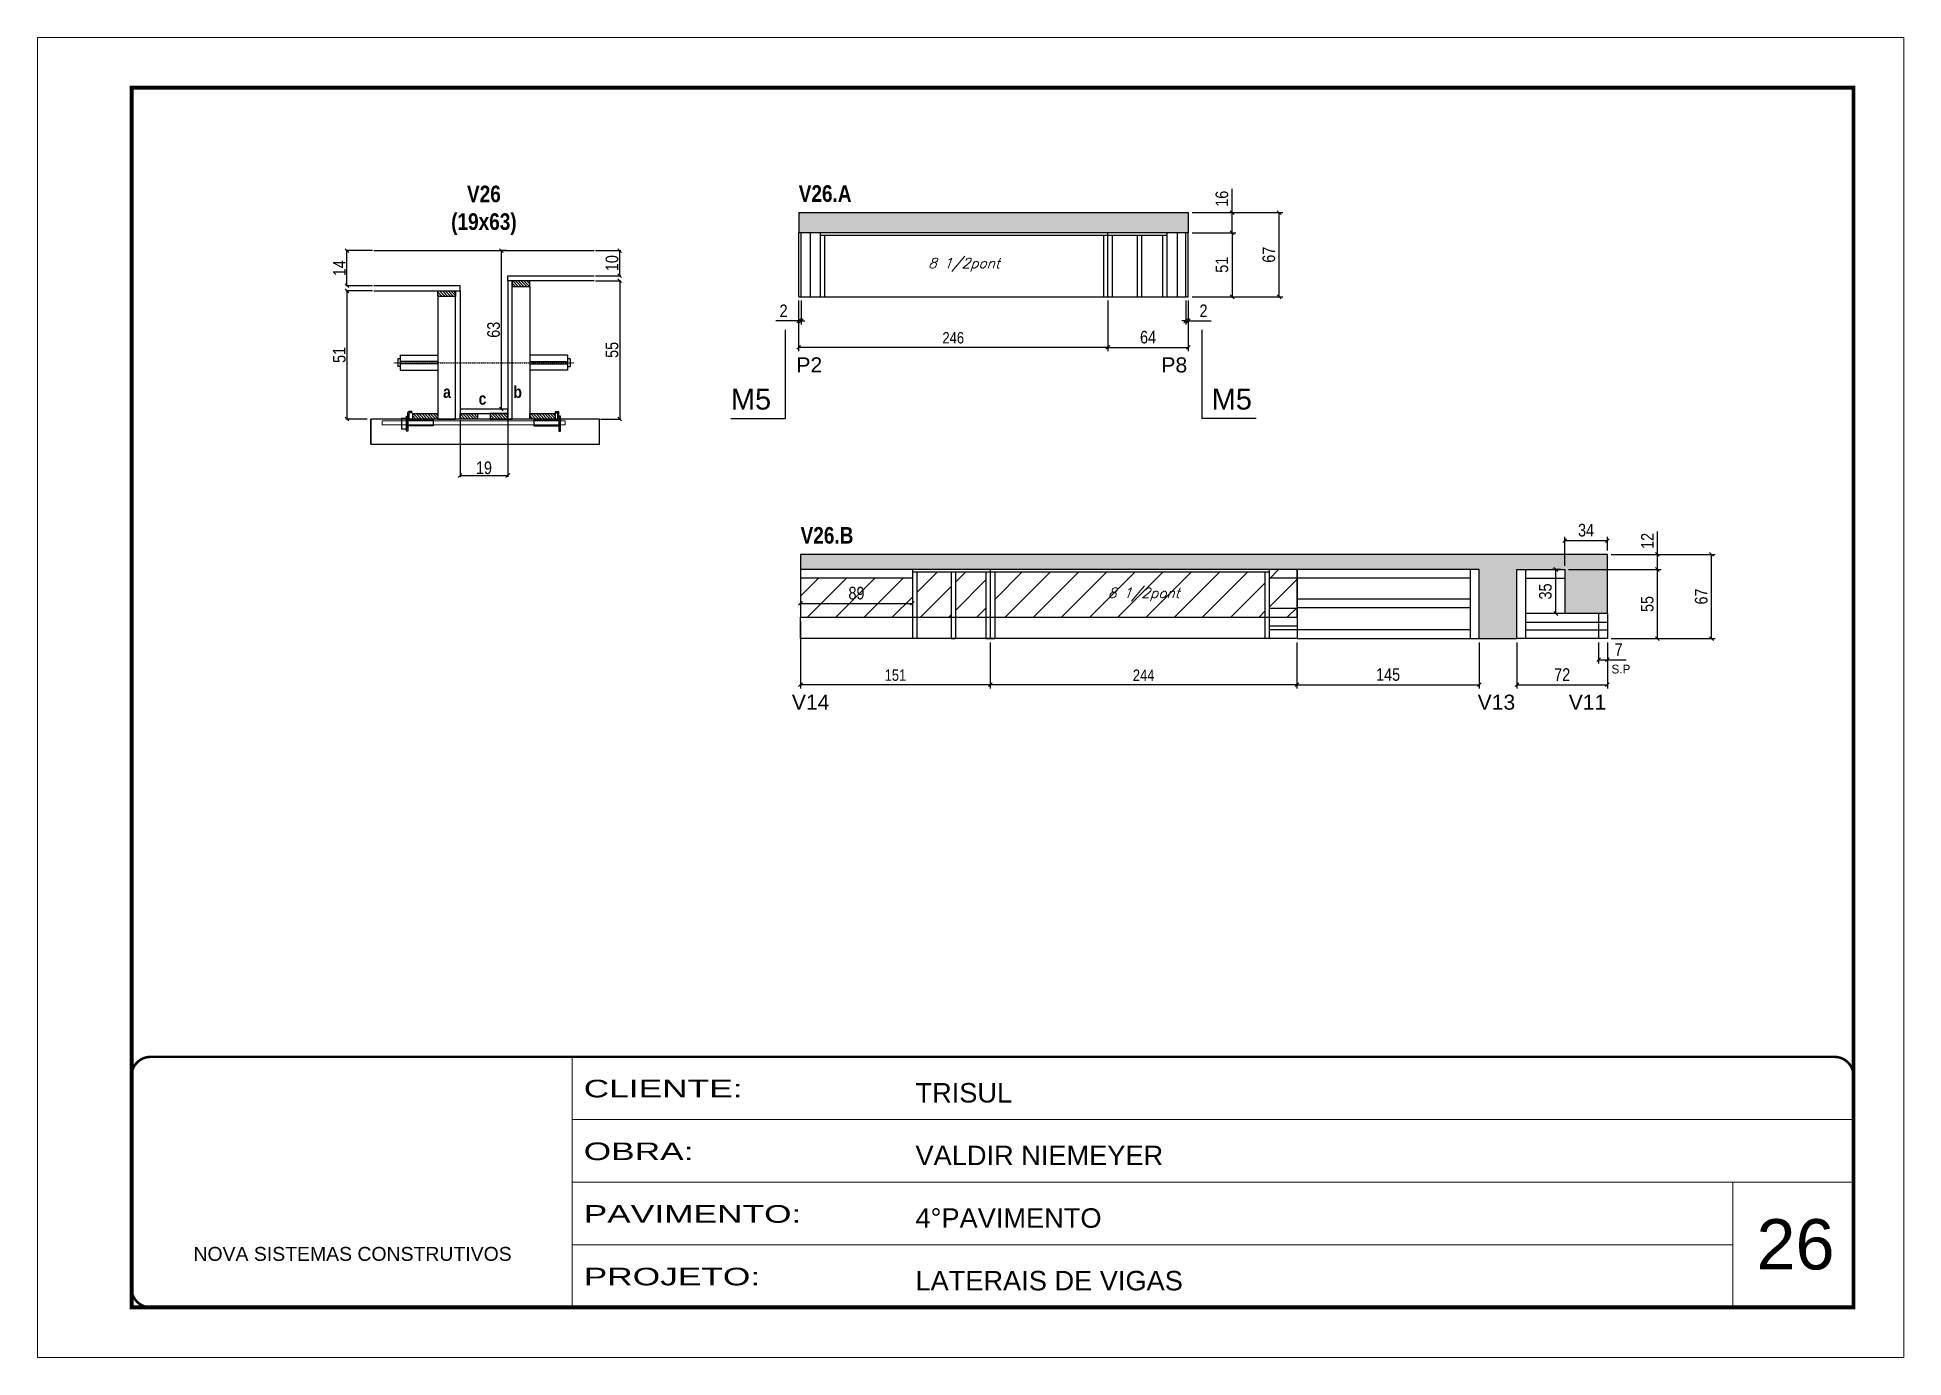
# Model space of a CAD drawing. Extents: x 3330 to 22105, y 1197 to 30204.
# Drawn here: x 4928 to 6413, y 21872 to 22922 of the extents above; entities that cross this region are included whole.
import ezdxf

# ---------------------------------------------------------------- set-up
doc = ezdxf.new("R2010")
doc.units = 0
for name, pattern in [('CONTINUO', [0]), ('DASHED', [0.75, 0.5, -0.25]), ('HIDDEN', [0.375, 0.25, -0.125])]:
    doc.linetypes.add(name, pattern=pattern)
for name, color, linetype in [('5', 5, 'Continuous'), ('barrote', 251, 'Continuous'), ('COTA', 241, 'Continuous'), ('detalhes', 4, 'Continuous'), ('NOMENCLATURA', 7, 'Continuous'), ('Painéis', 200, 'Continuous'), ('presilha', 1, 'Continuous'), ('SARR_2.2x10', 60, 'Continuous'), ('SARR_2.2x7', 40, 'Continuous'), ('SARR_3.5x7', 81, 'Continuous'), ('TENSOR', 3, 'Continuous'), ('texto', 7, 'Continuous')]:
    doc.layers.add(name, color=color, linetype=linetype)
for name, color, linetype, lineweight in [('CARIMBO', 255, 'Continuous', 9), ('CONCRETO', 251, 'Continuous', 25), ('Folhas', 255, 'Continuous', 9), ('Hachura', 251, 'Continuous', 9), ('SARRAFO DE PRESSAO', 251, 'DASHED', 9), ('SCO-___-LAJ', 2, 'Continuous', 0)]:
    doc.layers.add(name, color=color, linetype=linetype, lineweight=lineweight)
doc.styles.add('ARIAL', font='arial.ttf')
doc.styles.add('COTA TECNICA', font='techl___.ttf', dxfattribs={"height": 10})
doc.styles.add('COTA TECNICA 2X', font='techl___.ttf', dxfattribs={"height": 10})
doc.styles.add('COTA TECNICA-50', font='techl___.ttf', dxfattribs={"height": 9})
doc.styles.add('Romans', font='romans.shx')
doc.styles.add('ROMAS860', font='ROMAS860.SHX')
doc.styles.get("Standard").update_dxf_attribs({"font": 'arial.ttf'})
doc.styles.add('TECNICA', font='techb___.ttf', dxfattribs={"height": 10})
doc.styles.add('Tecnologia', font='')
doc.styles.get('Tecnologia').set_extended_font_data('Forgotten Futurist')
doc.dimstyles.new('COTA PAINEL-50', dxfattribs={"dimtxt": 9, "dimasz": 3, "dimexe": 3, "dimexo": 3, "dimgap": 3, "dimtad": 1, "dimdec": 1, "dimzin": 12, "dimdsep": 46, "dimtxsty": 'COTA TECNICA-50', "dimblk1": 'OBLIQUE', "dimblk2": 'OBLIQUE', "dimsah": 1, "dimcen": 0.9, "dimclrd": 4, "dimclre": 4, "dimclrt": 240, "dimadec": 1, "dimazin": 3, "dimtfac": 1, "dimtdec": 1, "dimtmove": 0, "dimatfit": 3, "dimfxl": 1, "dimtolj": 1, "dimtzin": 12, "dimarcsym": 0})
doc.dimstyles.new('PAINEL', dxfattribs={"dimtxt": 10, "dimasz": 3, "dimexe": 3, "dimexo": 3, "dimgap": 3, "dimtad": 1, "dimdec": 1, "dimzin": 12, "dimdsep": 46, "dimtxsty": 'COTA TECNICA', "dimblk1": 'OBLIQUE', "dimblk2": 'OBLIQUE', "dimsah": 1, "dimcen": 0.9, "dimclrd": 4, "dimclre": 4, "dimclrt": 240, "dimadec": 1, "dimazin": 3, "dimtfac": 1, "dimtdec": 1, "dimtmove": 0, "dimatfit": 3, "dimfxl": 1, "dimtolj": 1, "dimtzin": 12, "dimarcsym": 0})
doc.dimstyles.new('SECAO', dxfattribs={"dimscale": 0.333333, "dimtxt": 5, "dimasz": 9, "dimexe": 3, "dimexo": 3, "dimgap": 3, "dimtad": 1, "dimdec": 1, "dimlfac": 0.5, "dimzin": 12, "dimdsep": 46, "dimtxsty": 'COTA TECNICA 2X', "dimblk1": 'OBLIQUE', "dimblk2": 'OBLIQUE', "dimsah": 1, "dimcen": 0.9, "dimclrd": 4, "dimclre": 4, "dimclrt": 240, "dimadec": 1, "dimazin": 3, "dimtfac": 1, "dimtdec": 1, "dimtmove": 0, "dimatfit": 3, "dimfxl": 1, "dimtolj": 1, "dimtzin": 12, "dimarcsym": 0})

msp = doc.modelspace()

# ---------------------------------------------------------------- texts
at = {"layer": '5', "linetype": 'Continuous'}
for s, p in [('P2', (5532.2, 22655.18)), ('P8', (5822.65, 22655.18)), ('V14', (5528.6, 22386.93)), ('V13', (6074.27, 22386.93)), ('V11', (6146.73, 22386.93))]:
    msp.add_text(s, height=12, rotation=359.99996, dxfattribs=at).set_placement(p)
at = {"layer": 'CARIMBO', "style": 'ARIAL'}
msp.add_text('26', height=40, dxfattribs=at).set_placement((6296.09, 21941.82))
at = {"layer": 'detalhes', "style": 'TECNICA'}
for s, p in [('a', (5251.08, 22634.95)), ('c', (5279.38, 22629.52)), ('b', (5307.06, 22634.94))]:
    msp.add_text(s, height=9.6, dxfattribs=at).set_placement(p)
at = {"layer": 'NOMENCLATURA', "style": 'TECNICA'}
for s, p in [('V26.A', (5534.04, 22790.85)), ('V26.B', (5535.54, 22519.04))]:
    msp.add_text(s, height=13.2, dxfattribs=at).set_placement(p)
at = {"layer": 'NOMENCLATURA', "linetype": 'Continuous'}
for p in [(5480.09, 22625.66), (5862.63, 22625.66)]:
    msp.add_text('M5', height=16.5, dxfattribs=at).set_placement(p)
at = {"layer": 'NOMENCLATURA', "insert": (5283.56, 22803.75), "char_height": 13.2, "attachment_point": 2, "style": 'TECNICA'}
msp.add_mtext_dynamic_manual_height_columns('V26\\P(19x63)', width=300.2766, gutter_width=1, heights=[0], dxfattribs=at)
at = {"layer": 'texto', "color": 2, "char_height": 8, "attachment_point": 5, "style": 'Romans'}
for insert in [(5665.54, 22740.83), (5808.54, 22478.52)]:
    msp.add_mtext('{\\Q19;\\C256;8 1/2pont}', dxfattribs=dict(at, insert=insert))
at = {"layer": 'texto', "color": 4, "insert": (6188.24, 22419.22), "char_height": 7, "attachment_point": 5, "style": 'ROMAS860'}
msp.add_mtext('S.P', dxfattribs=at)

# ---------------------------------------------------------------- blocks, each defined once
blk = doc.blocks.new('9999999999')
at = {"color": 30, "linetype": 'CONTINUO'}
for p, q in [((98564.6, 34230.2), (98564.6, 34429.4)), ((98564.6, 34379.6), (99584, 34379.6)), ((98564.6, 34329.8), (99488, 34329.8)), ((99584, 34329.8), (99488, 34329.8)), ((99488, 34329.8), (99488, 34230.2)), ((98564.6, 34280), (99488, 34280))]:
    blk.add_line(p, q, dxfattribs=at)
at = {"color": 30, "linetype": 'CONTINUO', "const_width": 2}
blk.add_lwpolyline([(99584, 34230.2), (99584, 34414.4, 0.414214), (99569, 34429.4), (98229, 34429.4, 0.414214), (98214, 34414.4), (98214, 34245.2, 0.414214), (98229, 34230.2), (99584, 34230.2)], format="xyb", dxfattribs=at)
at = {"layer": 'Folhas'}
blk.add_lwpolyline([(98139, 34190.2), (99624, 34190.2), (99624, 35240.2), (98139, 35240.2)], close=True, dxfattribs=at)
at = {"layer": 'Folhas', "color": 30, "const_width": 3}
blk.add_lwpolyline([(98214, 34230.2), (99584, 34230.2), (99584, 35200.2), (98214, 35200.2)], close=True, dxfattribs=at)
at = {"color": 7, "linetype": 'Continuous', "ltscale": 5, "style": 'ARIAL'}
for s, height, p in [('TRISUL', 15.48, (98837.7, 34393.1)), ('VALDIR NIEMEYER', 15.483, (98837.7, 34343.3)), ('4°PAVIMENTO', 15.483, (98837.7, 34293.5)), ('NOVA SISTEMAS CONSTRUTIVOS', 11.059, (98263.2, 34267.2)), ('LATERAIS DE VIGAS', 15.483, (98837.7, 34243.7))]:
    blk.add_text(s, height=height, dxfattribs=at).set_placement(p)
at = {"layer": 'Folhas', "color": 7, "style": 'Tecnologia', "width": 1.5}
for s, p in [('CLIENTE:', (98573.7, 34397.2)), ('OBRA:', (98573.7, 34347.3)), ('PAVIMENTO:', (98573.7, 34297.5)), ('PROJETO:', (98573.7, 34247.7))]:
    blk.add_text(s, height=14, dxfattribs=at).set_placement(p)
blk = doc.blocks.new('PRESILHA METÁLICA 1')
at = {"layer": 'presilha'}
for p, q in [((0, 13), (6, 13)), ((0, 13), (0, 0)), ((6, 0), (0, 0)), ((6, 15.5), (7.5, 15.5)), ((6, -2.5), (6, 15.5)), ((6, 13), (6, 0)), ((7.5, 10.6), (7.5, 19.9)), ((7.5, 15.5), (7.5, -2.5)), ((37.5, 4.1), (7.5, 4.1)), ((12, 21), (8.6, 21)), ((9, 11.6), (9, 18.9)), ((12, 19.5), (9.6, 19.5)), ((37.5, 11), (9.6, 11)), ((12, 21), (12, 19.5)), ((37.5, 11), (37.5, 4.1)), ((7.5, -2.5), (6, -2.5))]:
    blk.add_line(p, q, dxfattribs=at)
for centre, radius, start, end in [((8.6, 19.9), 1.14, 90, 180), ((9.6, 18.9), 0.57, 90, 180), ((9.6, 11.6), 0.57, 180, 270)]:
    blk.add_arc(centre, radius, start, end, dxfattribs=at)
blk = doc.blocks.new('PRESILHA METÁLICA 2')
at = {"layer": 'presilha'}
for p, q in [((-5.2, 23.5), (-5.2, 22)), ((-5.2, 23.5), (-1.9, 23.5)), ((-0.8, 14.6), (-0.8, 22.4)), ((-30.8, 13.5), (-30.8, 6.6)), ((-30.8, 13.5), (-2.8, 13.5)), ((-30.8, 6.6), (-0.8, 6.6)), ((-5.2, 22), (-2.8, 22)), ((-2.2, 14.1), (-2.2, 21.4)), ((0.8, 18), (-0.8, 18)), ((-0.8, 18), (-0.8, 0)), ((-0.8, 0), (0.8, 0)), ((0.8, 0), (0.8, 18))]:
    blk.add_line(p, q, dxfattribs=at)
for centre, radius, start, end in [((-1.9, 22.4), 1.14, 0, 90), ((-2.8, 21.4), 0.57, 0, 90), ((-2.8, 14.1), 0.57, 270, 0)]:
    blk.add_arc(centre, radius, start, end, dxfattribs=at)
blk = doc.blocks.new('_Oblique')
at = {"color": 0, "linetype": 'ByBlock', "lineweight": -2}
blk.add_line((-0.5, -0.5), (0.5, 0.5), dxfattribs=at)
blk = doc.blocks.new('*D1613')
at = {"layer": 'COTA', "color": 4, "lineweight": -2, "transparency": 16777216}
for p, q in [((5372.3, 22728.1), (5392.6, 22728.1)), ((5391.6, 22728.1), (5391.6, 22618.1)), ((5376.4, 22618.1), (5392.6, 22618.1))]:
    blk.add_line(p, q, dxfattribs=at)
at = {"layer": 'Defpoints', "color": 0, "transparency": 16777216}
for p in [(5371.3, 22728.1), (5375.4, 22618.1), (5391.6, 22618.1)]:
    blk.add_point(p, dxfattribs=at)
at = {"layer": 'COTA', "color": 4, "lineweight": -2, "transparency": 16777216, "xscale": 3, "yscale": 3, "zscale": 3}
for p, rotation in [((5391.6, 22728.1), 90), ((5391.6, 22618.1), 270)]:
    blk.add_blockref('_Oblique', p, dxfattribs=dict(at, rotation=rotation))
at = {"layer": 'COTA', "color": 240, "transparency": 16777216, "insert": (5385.5, 22673.1), "char_height": 10, "attachment_point": 5, "rotation": 90, "style": 'COTA TECNICA 2X'}
blk.add_mtext('\\A1;55', dxfattribs=at)
blk = doc.blocks.new('*D1614')
at = {"layer": 'COTA', "color": 4, "lineweight": -2, "transparency": 16777216}
for p, q in [((5372.3, 22752.1), (5392.6, 22752.1)), ((5391.6, 22732.1), (5391.6, 22752.1)), ((5372.3, 22732.1), (5392.6, 22732.1))]:
    blk.add_line(p, q, dxfattribs=at)
at = {"layer": 'Defpoints', "color": 0, "transparency": 16777216}
for p in [(5371.3, 22752.1), (5391.6, 22752.1), (5371.3, 22732.1)]:
    blk.add_point(p, dxfattribs=at)
at = {"layer": 'COTA', "color": 4, "lineweight": -2, "transparency": 16777216, "xscale": 3, "yscale": 3, "zscale": 3}
for p, rotation in [((5391.6, 22752.1), 90), ((5391.6, 22732.1), 270)]:
    blk.add_blockref('_Oblique', p, dxfattribs=dict(at, rotation=rotation))
at = {"layer": 'COTA', "color": 240, "transparency": 16777216, "insert": (5385.5, 22742.1), "char_height": 10, "attachment_point": 5, "rotation": 90, "style": 'COTA TECNICA 2X'}
blk.add_mtext('\\A1;10', dxfattribs=at)
blk = doc.blocks.new('*D1615')
at = {"layer": 'COTA', "color": 4, "lineweight": -2, "transparency": 16777216}
for p, q in [((5194.9, 22720.1), (5173.6, 22720.1)), ((5174.6, 22720.1), (5174.6, 22618.1)), ((5190.7, 22618.1), (5173.6, 22618.1))]:
    blk.add_line(p, q, dxfattribs=at)
at = {"layer": 'Defpoints', "color": 0, "transparency": 16777216}
for p in [(5195.9, 22720.1), (5174.6, 22618.1), (5191.7, 22618.1)]:
    blk.add_point(p, dxfattribs=at)
at = {"layer": 'COTA', "color": 4, "lineweight": -2, "transparency": 16777216, "xscale": 3, "yscale": 3, "zscale": 3}
for p, rotation in [((5174.6, 22720.1), 90), ((5174.6, 22618.1), 270)]:
    blk.add_blockref('_Oblique', p, dxfattribs=dict(at, rotation=rotation))
at = {"layer": 'COTA', "color": 240, "transparency": 16777216, "insert": (5168.5, 22669.1), "char_height": 10, "attachment_point": 5, "rotation": 90, "style": 'COTA TECNICA 2X'}
blk.add_mtext('\\A1;51', dxfattribs=at)
blk = doc.blocks.new('*D1616')
at = {"layer": 'COTA', "color": 4, "lineweight": -2, "transparency": 16777216}
for p, q in [((5301.6, 22752.1), (5296.5, 22752.1)), ((5297.5, 22626.1), (5297.5, 22752.1)), ((5301.6, 22626.1), (5296.5, 22626.1))]:
    blk.add_line(p, q, dxfattribs=at)
at = {"layer": 'Defpoints', "color": 0, "transparency": 16777216}
for p in [(5297.5, 22752.1), (5302.6, 22752.1), (5302.6, 22626.1)]:
    blk.add_point(p, dxfattribs=at)
at = {"layer": 'COTA', "color": 4, "lineweight": -2, "transparency": 16777216, "xscale": 3, "yscale": 3, "zscale": 3}
for p, rotation in [((5297.5, 22752.1), 90), ((5297.5, 22626.1), 270)]:
    blk.add_blockref('_Oblique', p, dxfattribs=dict(at, rotation=rotation))
at = {"layer": 'COTA', "color": 240, "transparency": 16777216, "insert": (5291.3, 22689.1), "char_height": 10, "attachment_point": 5, "rotation": 90, "style": 'COTA TECNICA 2X'}
blk.add_mtext('\\A1;63', dxfattribs=at)
blk = doc.blocks.new('*D1617')
at = {"layer": 'COTA', "color": 4, "lineweight": -2, "transparency": 16777216}
for p, q in [((5194.9, 22752.1), (5173.6, 22752.1)), ((5174.6, 22724.1), (5174.6, 22752.1)), ((5194.9, 22724.1), (5173.6, 22724.1))]:
    blk.add_line(p, q, dxfattribs=at)
at = {"layer": 'Defpoints', "color": 0, "transparency": 16777216}
for p in [(5174.6, 22752.1), (5195.9, 22752.1), (5195.9, 22724.1)]:
    blk.add_point(p, dxfattribs=at)
at = {"layer": 'COTA', "color": 4, "lineweight": -2, "transparency": 16777216, "xscale": 3, "yscale": 3, "zscale": 3}
for p, rotation in [((5174.6, 22752.1), 90), ((5174.6, 22724.1), 270)]:
    blk.add_blockref('_Oblique', p, dxfattribs=dict(at, rotation=rotation))
at = {"layer": 'COTA', "color": 240, "transparency": 16777216, "insert": (5168.6, 22738.1), "char_height": 10, "attachment_point": 5, "rotation": 90, "style": 'COTA TECNICA 2X'}
blk.add_mtext('\\A1;14', dxfattribs=at)
blk = doc.blocks.new('*D1618')
at = {"layer": 'COTA', "color": 4, "lineweight": -2, "transparency": 16777216}
for p, q in [((5264.6, 22617.1), (5264.6, 22572.2)), ((5302.6, 22617.1), (5302.6, 22572.2)), ((5264.6, 22573.2), (5302.6, 22573.2))]:
    blk.add_line(p, q, dxfattribs=at)
at = {"layer": 'Defpoints', "color": 0, "transparency": 16777216}
for p in [(5264.6, 22618.1), (5302.6, 22618.1), (5302.6, 22573.2)]:
    blk.add_point(p, dxfattribs=at)
at = {"layer": 'COTA', "color": 4, "lineweight": -2, "transparency": 16777216, "xscale": 3, "yscale": 3, "zscale": 3, "rotation": 180}
blk.add_blockref('_Oblique', (5264.6, 22573.2), dxfattribs=at)
at = {"layer": 'COTA', "color": 4, "lineweight": -2, "transparency": 16777216, "xscale": 3, "yscale": 3, "zscale": 3}
blk.add_blockref('_Oblique', (5302.6, 22573.2), dxfattribs=at)
at = {"layer": 'COTA', "color": 240, "transparency": 16777216, "insert": (5283.6, 22579.3), "char_height": 10, "attachment_point": 5, "style": 'COTA TECNICA 2X'}
blk.add_mtext('\\A1;19', dxfattribs=at)
blk = doc.blocks.new('*D1559')
at = {"layer": 'COTA', "color": 4, "linetype": 'ByBlock', "lineweight": -2, "transparency": 16777216}
for p, q in [((5534, 22712.3), (5534, 22672.1)), ((5780, 22712.3), (5780, 22672.1)), ((5780, 22675.1), (5534, 22675.1))]:
    blk.add_line(p, q, dxfattribs=at)
at = {"layer": 'Defpoints', "color": 0, "linetype": 'ByBlock', "transparency": 16777216}
for p in [(5534, 22715.3), (5780, 22715.3), (5534, 22675.1)]:
    blk.add_point(p, dxfattribs=at)
at = {"layer": 'COTA', "color": 4, "linetype": 'ByBlock', "lineweight": -2, "transparency": 16777216, "xscale": 3, "yscale": 3, "zscale": 3, "rotation": 180}
blk.add_blockref('_Oblique', (5534, 22675.1), dxfattribs=at)
at = {"layer": 'COTA', "color": 4, "linetype": 'ByBlock', "lineweight": -2, "transparency": 16777216, "xscale": 3, "yscale": 3, "zscale": 3}
blk.add_blockref('_Oblique', (5780, 22675.1), dxfattribs=at)
at = {"layer": 'COTA', "color": 240, "linetype": 'ByBlock', "transparency": 16777216, "insert": (5657, 22682.7), "char_height": 9, "attachment_point": 5, "style": 'COTA TECNICA-50'}
blk.add_mtext('\\A1;246', dxfattribs=at)
blk = doc.blocks.new('*D1560')
at = {"layer": 'COTA', "color": 4, "linetype": 'ByBlock', "lineweight": -2, "transparency": 16777216}
for p, q in [((5780, 22712.3), (5780, 22672.1)), ((5844, 22712.3), (5844, 22672.1)), ((5780, 22675.1), (5844, 22675.1))]:
    blk.add_line(p, q, dxfattribs=at)
at = {"layer": 'Defpoints', "color": 0, "linetype": 'ByBlock', "transparency": 16777216}
for p in [(5780, 22715.3), (5844, 22715.3), (5844, 22675.1)]:
    blk.add_point(p, dxfattribs=at)
at = {"layer": 'COTA', "color": 4, "linetype": 'ByBlock', "lineweight": -2, "transparency": 16777216, "xscale": 3, "yscale": 3, "zscale": 3, "rotation": 180}
blk.add_blockref('_Oblique', (5780, 22675.1), dxfattribs=at)
at = {"layer": 'COTA', "color": 4, "linetype": 'ByBlock', "lineweight": -2, "transparency": 16777216, "xscale": 3, "yscale": 3, "zscale": 3}
blk.add_blockref('_Oblique', (5844, 22675.1), dxfattribs=at)
at = {"layer": 'COTA', "color": 240, "linetype": 'ByBlock', "transparency": 16777216, "insert": (5812, 22683.2), "char_height": 10, "attachment_point": 5, "style": 'COTA TECNICA'}
blk.add_mtext('\\A1;64', dxfattribs=at)
blk = doc.blocks.new('*D1561')
at = {"layer": 'COTA', "color": 4, "linetype": 'ByBlock', "lineweight": -2, "transparency": 16777216}
for p, q in [((5534, 22712.3), (5534, 22693.2)), ((5536, 22712.3), (5536, 22693.2)), ((5534, 22696.2), (5515.9, 22696.2)), ((5536, 22696.2), (5534, 22696.2)), ((5536, 22696.2), (5539, 22696.2))]:
    blk.add_line(p, q, dxfattribs=at)
at = {"layer": 'Defpoints', "color": 0, "linetype": 'ByBlock', "transparency": 16777216}
for p in [(5534, 22715.3), (5536, 22715.3), (5534, 22696.2)]:
    blk.add_point(p, dxfattribs=at)
at = {"layer": 'COTA', "color": 4, "linetype": 'ByBlock', "lineweight": -2, "transparency": 16777216, "xscale": 3, "yscale": 3, "zscale": 3}
blk.add_blockref('_Oblique', (5534, 22696.2), dxfattribs=at)
at = {"layer": 'COTA', "color": 4, "linetype": 'ByBlock', "lineweight": -2, "transparency": 16777216, "xscale": 3, "yscale": 3, "zscale": 3, "rotation": 180}
blk.add_blockref('_Oblique', (5536, 22696.2), dxfattribs=at)
at = {"layer": 'COTA', "color": 240, "linetype": 'ByBlock', "transparency": 16777216, "insert": (5522, 22704.2), "char_height": 10, "attachment_point": 5, "style": 'COTA TECNICA'}
blk.add_mtext('\\A1;2', dxfattribs=at)
blk = doc.blocks.new('*D1562')
at = {"layer": 'COTA', "color": 4, "linetype": 'ByBlock', "lineweight": -2, "transparency": 16777216}
for p, q in [((5847, 22766.3), (5881.9, 22766.3)), ((5878.9, 22766.3), (5878.9, 22715.3)), ((5847, 22715.3), (5881.9, 22715.3))]:
    blk.add_line(p, q, dxfattribs=at)
at = {"layer": 'Defpoints', "color": 0, "linetype": 'ByBlock', "transparency": 16777216}
for p in [(5844, 22766.3), (5844, 22715.3), (5878.9, 22715.3)]:
    blk.add_point(p, dxfattribs=at)
at = {"layer": 'COTA', "color": 4, "linetype": 'ByBlock', "lineweight": -2, "transparency": 16777216, "xscale": 3, "yscale": 3, "zscale": 3}
for p, rotation in [((5878.9, 22766.3), 90), ((5878.9, 22715.3), 270)]:
    blk.add_blockref('_Oblique', p, dxfattribs=dict(at, rotation=rotation))
at = {"layer": 'COTA', "color": 240, "linetype": 'ByBlock', "transparency": 16777216, "insert": (5870.8, 22740.8), "char_height": 10, "attachment_point": 5, "rotation": 90, "style": 'COTA TECNICA'}
blk.add_mtext('\\A1;51', dxfattribs=at)
blk = doc.blocks.new('*D1563')
at = {"layer": 'COTA', "color": 4, "linetype": 'ByBlock', "lineweight": -2, "transparency": 16777216}
for p, q in [((5878.9, 22782.3), (5878.9, 22801.3)), ((5847, 22782.3), (5881.9, 22782.3)), ((5878.9, 22766.3), (5878.9, 22782.3)), ((5847, 22766.3), (5881.9, 22766.3))]:
    blk.add_line(p, q, dxfattribs=at)
at = {"layer": 'Defpoints', "color": 0, "linetype": 'ByBlock', "transparency": 16777216}
for p in [(5844, 22782.3), (5878.9, 22782.3), (5844, 22766.3)]:
    blk.add_point(p, dxfattribs=at)
at = {"layer": 'COTA', "color": 4, "linetype": 'ByBlock', "lineweight": -2, "transparency": 16777216, "xscale": 3, "yscale": 3, "zscale": 3}
for p, rotation in [((5878.9, 22782.3), 90), ((5878.9, 22766.3), 270)]:
    blk.add_blockref('_Oblique', p, dxfattribs=dict(at, rotation=rotation))
at = {"layer": 'COTA', "color": 240, "linetype": 'ByBlock', "transparency": 16777216, "insert": (5870.8, 22793.3), "char_height": 10, "attachment_point": 5, "rotation": 90, "style": 'COTA TECNICA'}
blk.add_mtext('\\A1;16', dxfattribs=at)
blk = doc.blocks.new('*D1564')
at = {"layer": 'COTA', "color": 4, "linetype": 'ByBlock', "lineweight": -2, "transparency": 16777216}
for p, q in [((5847, 22782.3), (5919.3, 22782.3)), ((5916.3, 22715.3), (5916.3, 22782.3)), ((5847, 22715.3), (5919.3, 22715.3))]:
    blk.add_line(p, q, dxfattribs=at)
at = {"layer": 'Defpoints', "color": 0, "linetype": 'ByBlock', "transparency": 16777216}
for p in [(5844, 22782.3), (5916.3, 22782.3), (5844, 22715.3)]:
    blk.add_point(p, dxfattribs=at)
at = {"layer": 'COTA', "color": 4, "linetype": 'ByBlock', "lineweight": -2, "transparency": 16777216, "xscale": 3, "yscale": 3, "zscale": 3}
for p, rotation in [((5916.3, 22782.3), 90), ((5916.3, 22715.3), 270)]:
    blk.add_blockref('_Oblique', p, dxfattribs=dict(at, rotation=rotation))
at = {"layer": 'COTA', "color": 240, "linetype": 'ByBlock', "transparency": 16777216, "insert": (5908.2, 22748.8), "char_height": 10, "attachment_point": 5, "rotation": 90, "style": 'COTA TECNICA'}
blk.add_mtext('\\A1;67', dxfattribs=at)
blk = doc.blocks.new('*D1565')
at = {"layer": 'COTA', "color": 4, "linetype": 'ByBlock', "lineweight": -2, "transparency": 16777216}
for p, q in [((5842, 22712.3), (5842, 22693.2)), ((5844, 22712.3), (5844, 22693.2)), ((5842, 22696.2), (5839, 22696.2)), ((5842, 22696.2), (5844, 22696.2)), ((5844, 22696.2), (5862.1, 22696.2))]:
    blk.add_line(p, q, dxfattribs=at)
at = {"layer": 'Defpoints', "color": 0, "linetype": 'ByBlock', "transparency": 16777216}
for p in [(5842, 22715.3), (5844, 22715.3), (5844, 22696.2)]:
    blk.add_point(p, dxfattribs=at)
at = {"layer": 'COTA', "color": 4, "linetype": 'ByBlock', "lineweight": -2, "transparency": 16777216, "xscale": 3, "yscale": 3, "zscale": 3}
blk.add_blockref('_Oblique', (5842, 22696.2), dxfattribs=at)
at = {"layer": 'COTA', "color": 4, "linetype": 'ByBlock', "lineweight": -2, "transparency": 16777216, "xscale": 3, "yscale": 3, "zscale": 3, "rotation": 180}
blk.add_blockref('_Oblique', (5844, 22696.2), dxfattribs=at)
at = {"layer": 'COTA', "color": 240, "linetype": 'ByBlock', "transparency": 16777216, "insert": (5856.1, 22704.2), "char_height": 10, "attachment_point": 5, "style": 'COTA TECNICA'}
blk.add_mtext('\\A1;2', dxfattribs=at)
blk = doc.blocks.new('*D1566')
at = {"layer": 'COTA', "color": 4, "linetype": 'ByBlock', "lineweight": -2, "transparency": 16777216}
for p, q in [((5686.5, 22440.5), (5686.5, 22403.8)), ((5930.5, 22440.5), (5930.5, 22403.8)), ((5930.5, 22406.8), (5686.5, 22406.8))]:
    blk.add_line(p, q, dxfattribs=at)
at = {"layer": 'Defpoints', "color": 0, "linetype": 'ByBlock', "transparency": 16777216}
for p in [(5686.5, 22443.5), (5930.5, 22443.5), (5686.5, 22406.8)]:
    blk.add_point(p, dxfattribs=at)
at = {"layer": 'COTA', "color": 4, "linetype": 'ByBlock', "lineweight": -2, "transparency": 16777216, "xscale": 3, "yscale": 3, "zscale": 3, "rotation": 180}
blk.add_blockref('_Oblique', (5686.5, 22406.8), dxfattribs=at)
at = {"layer": 'COTA', "color": 4, "linetype": 'ByBlock', "lineweight": -2, "transparency": 16777216, "xscale": 3, "yscale": 3, "zscale": 3}
blk.add_blockref('_Oblique', (5930.5, 22406.8), dxfattribs=at)
at = {"layer": 'COTA', "color": 240, "linetype": 'ByBlock', "transparency": 16777216, "insert": (5808.5, 22414.4), "char_height": 9, "attachment_point": 5, "style": 'COTA TECNICA-50'}
blk.add_mtext('\\A1;244', dxfattribs=at)
blk = doc.blocks.new('*D1567')
at = {"layer": 'COTA', "color": 4, "linetype": 'ByBlock', "lineweight": -2, "transparency": 16777216}
for p, q in [((5535.5, 22457.5), (5535.5, 22403.8)), ((5686.5, 22440.5), (5686.5, 22403.8)), ((5686.5, 22406.8), (5535.5, 22406.8))]:
    blk.add_line(p, q, dxfattribs=at)
at = {"layer": 'Defpoints', "color": 0, "linetype": 'ByBlock', "transparency": 16777216}
for p in [(5535.5, 22460.5), (5686.5, 22443.5), (5535.5, 22406.8)]:
    blk.add_point(p, dxfattribs=at)
at = {"layer": 'COTA', "color": 4, "linetype": 'ByBlock', "lineweight": -2, "transparency": 16777216, "xscale": 3, "yscale": 3, "zscale": 3, "rotation": 180}
blk.add_blockref('_Oblique', (5535.5, 22406.8), dxfattribs=at)
at = {"layer": 'COTA', "color": 4, "linetype": 'ByBlock', "lineweight": -2, "transparency": 16777216, "xscale": 3, "yscale": 3, "zscale": 3}
blk.add_blockref('_Oblique', (5686.5, 22406.8), dxfattribs=at)
at = {"layer": 'COTA', "color": 240, "linetype": 'ByBlock', "transparency": 16777216, "insert": (5611, 22414.4), "char_height": 9, "attachment_point": 5, "style": 'COTA TECNICA-50'}
blk.add_mtext('\\A1;151', dxfattribs=at)
blk = doc.blocks.new('*D1568')
at = {"layer": 'COTA', "color": 4, "linetype": 'ByBlock', "lineweight": -2, "transparency": 16777216}
for p, q in [((5535.5, 22476.5), (5535.5, 22468.5)), ((5535.5, 22471.5), (5624.5, 22471.5)), ((5624.5, 22476.5), (5624.5, 22468.5))]:
    blk.add_line(p, q, dxfattribs=at)
at = {"layer": 'Defpoints', "color": 0, "linetype": 'ByBlock', "transparency": 16777216}
for p in [(5535.5, 22479.5), (5624.5, 22479.5), (5624.5, 22471.5)]:
    blk.add_point(p, dxfattribs=at)
at = {"layer": 'COTA', "color": 4, "linetype": 'ByBlock', "lineweight": -2, "transparency": 16777216, "xscale": 3, "yscale": 3, "zscale": 3, "rotation": 180}
blk.add_blockref('_Oblique', (5535.5, 22471.5), dxfattribs=at)
at = {"layer": 'COTA', "color": 4, "linetype": 'ByBlock', "lineweight": -2, "transparency": 16777216, "xscale": 3, "yscale": 3, "zscale": 3}
blk.add_blockref('_Oblique', (5624.5, 22471.5), dxfattribs=at)
at = {"layer": 'COTA', "color": 240, "linetype": 'ByBlock', "transparency": 16777216, "insert": (5580, 22479.6), "char_height": 10, "attachment_point": 5, "style": 'COTA TECNICA'}
blk.add_mtext('\\A1;89', dxfattribs=at)
blk = doc.blocks.new('*D1569')
at = {"layer": 'COTA', "color": 4, "linetype": 'ByBlock', "lineweight": -2, "transparency": 16777216}
for p, q in [((5930.5, 22440.5), (5930.5, 22403.8)), ((6075.5, 22440.5), (6075.5, 22403.8)), ((5930.5, 22406.8), (6075.5, 22406.8))]:
    blk.add_line(p, q, dxfattribs=at)
at = {"layer": 'Defpoints', "color": 0, "linetype": 'ByBlock', "transparency": 16777216}
for p in [(5930.5, 22443.5), (6075.5, 22443.5), (6075.5, 22406.8)]:
    blk.add_point(p, dxfattribs=at)
at = {"layer": 'COTA', "color": 4, "linetype": 'ByBlock', "lineweight": -2, "transparency": 16777216, "xscale": 3, "yscale": 3, "zscale": 3, "rotation": 180}
blk.add_blockref('_Oblique', (5930.5, 22406.8), dxfattribs=at)
at = {"layer": 'COTA', "color": 4, "linetype": 'ByBlock', "lineweight": -2, "transparency": 16777216, "xscale": 3, "yscale": 3, "zscale": 3}
blk.add_blockref('_Oblique', (6075.5, 22406.8), dxfattribs=at)
at = {"layer": 'COTA', "color": 240, "linetype": 'ByBlock', "transparency": 16777216, "insert": (6003, 22414.9), "char_height": 10, "attachment_point": 5, "style": 'COTA TECNICA'}
blk.add_mtext('\\A1;145', dxfattribs=at)
blk = doc.blocks.new('*D1570')
at = {"layer": 'COTA', "color": 4, "linetype": 'ByBlock', "lineweight": -2, "transparency": 16777216}
for p, q in [((6105.5, 22440.5), (6105.5, 22403.8)), ((6177.5, 22440.5), (6177.5, 22403.8)), ((6105.5, 22406.8), (6177.5, 22406.8))]:
    blk.add_line(p, q, dxfattribs=at)
at = {"layer": 'Defpoints', "color": 0, "linetype": 'ByBlock', "transparency": 16777216}
for p in [(6105.5, 22443.5), (6177.5, 22443.5), (6177.5, 22406.8)]:
    blk.add_point(p, dxfattribs=at)
at = {"layer": 'COTA', "color": 4, "linetype": 'ByBlock', "lineweight": -2, "transparency": 16777216, "xscale": 3, "yscale": 3, "zscale": 3, "rotation": 180}
blk.add_blockref('_Oblique', (6105.5, 22406.8), dxfattribs=at)
at = {"layer": 'COTA', "color": 4, "linetype": 'ByBlock', "lineweight": -2, "transparency": 16777216, "xscale": 3, "yscale": 3, "zscale": 3}
blk.add_blockref('_Oblique', (6177.5, 22406.8), dxfattribs=at)
at = {"layer": 'COTA', "color": 240, "linetype": 'ByBlock', "transparency": 16777216, "insert": (6141.5, 22414.9), "char_height": 10, "attachment_point": 5, "style": 'COTA TECNICA'}
blk.add_mtext('\\A1;72', dxfattribs=at)
blk = doc.blocks.new('*D1571')
at = {"layer": 'COTA', "color": 4, "linetype": 'ByBlock', "lineweight": -2, "transparency": 16777216}
for p, q in [((6143.5, 22501.5), (6143.5, 22524.4)), ((6143.5, 22521.4), (6177.5, 22521.4)), ((6177.5, 22513.5), (6177.5, 22524.4))]:
    blk.add_line(p, q, dxfattribs=at)
at = {"layer": 'Defpoints', "color": 0, "linetype": 'ByBlock', "transparency": 16777216}
for p in [(6177.5, 22521.4), (6143.5, 22498.5), (6177.5, 22510.5)]:
    blk.add_point(p, dxfattribs=at)
at = {"layer": 'COTA', "color": 4, "linetype": 'ByBlock', "lineweight": -2, "transparency": 16777216, "xscale": 3, "yscale": 3, "zscale": 3, "rotation": 180}
blk.add_blockref('_Oblique', (6143.5, 22521.4), dxfattribs=at)
at = {"layer": 'COTA', "color": 4, "linetype": 'ByBlock', "lineweight": -2, "transparency": 16777216, "xscale": 3, "yscale": 3, "zscale": 3}
blk.add_blockref('_Oblique', (6177.5, 22521.4), dxfattribs=at)
at = {"layer": 'COTA', "color": 240, "linetype": 'ByBlock', "transparency": 16777216, "insert": (6160.5, 22529.7), "char_height": 10, "attachment_point": 5, "style": 'COTA TECNICA'}
blk.add_mtext('\\A1;34', dxfattribs=at)
blk = doc.blocks.new('*D1572')
at = {"layer": 'COTA', "color": 4, "linetype": 'ByBlock', "lineweight": -2, "transparency": 16777216}
for p, q in [((6170.5, 22440.5), (6170.5, 22423.7)), ((6177.5, 22440.5), (6177.5, 22423.7)), ((6170.5, 22426.7), (6177.5, 22426.7)), ((6177.5, 22426.7), (6192.3, 22426.7))]:
    blk.add_line(p, q, dxfattribs=at)
at = {"layer": 'Defpoints', "color": 0, "linetype": 'ByBlock', "transparency": 16777216}
for p in [(6170.5, 22443.5), (6177.5, 22443.5), (6177.5, 22426.7)]:
    blk.add_point(p, dxfattribs=at)
at = {"layer": 'COTA', "color": 4, "linetype": 'ByBlock', "lineweight": -2, "transparency": 16777216, "xscale": 3, "yscale": 3, "zscale": 3, "rotation": 180}
blk.add_blockref('_Oblique', (6170.5, 22426.7), dxfattribs=at)
at = {"layer": 'COTA', "color": 4, "linetype": 'ByBlock', "lineweight": -2, "transparency": 16777216, "xscale": 3, "yscale": 3, "zscale": 3}
blk.add_blockref('_Oblique', (6177.5, 22426.7), dxfattribs=at)
at = {"layer": 'COTA', "color": 240, "linetype": 'ByBlock', "transparency": 16777216, "insert": (6186.4, 22434.8), "char_height": 10, "attachment_point": 5, "style": 'COTA TECNICA'}
blk.add_mtext('\\A1;7', dxfattribs=at)
blk = doc.blocks.new('*D1573')
at = {"layer": 'COTA', "color": 4, "linetype": 'ByBlock', "lineweight": -2, "transparency": 16777216}
for p, q in [((6146.5, 22498.5), (6220.3, 22498.5)), ((6217.3, 22443.5), (6217.3, 22498.5)), ((6180.5, 22443.5), (6220.3, 22443.5))]:
    blk.add_line(p, q, dxfattribs=at)
at = {"layer": 'Defpoints', "color": 0, "linetype": 'ByBlock', "transparency": 16777216}
for p in [(6143.5, 22498.5), (6217.3, 22498.5), (6177.5, 22443.5)]:
    blk.add_point(p, dxfattribs=at)
at = {"layer": 'COTA', "color": 4, "linetype": 'ByBlock', "lineweight": -2, "transparency": 16777216, "xscale": 3, "yscale": 3, "zscale": 3}
for p, rotation in [((6217.3, 22498.5), 90), ((6217.3, 22443.5), 270)]:
    blk.add_blockref('_Oblique', p, dxfattribs=dict(at, rotation=rotation))
at = {"layer": 'COTA', "color": 240, "linetype": 'ByBlock', "transparency": 16777216, "insert": (6209.2, 22471), "char_height": 10, "attachment_point": 5, "rotation": 90, "style": 'COTA TECNICA'}
blk.add_mtext('\\A1;55', dxfattribs=at)
blk = doc.blocks.new('*D1574')
at = {"layer": 'COTA', "color": 4, "linetype": 'ByBlock', "lineweight": -2, "transparency": 16777216}
for p, q in [((6217.3, 22510.5), (6217.3, 22528.8)), ((6146.5, 22498.5), (6220.3, 22498.5)), ((6180.5, 22510.5), (6220.3, 22510.5)), ((6217.3, 22498.5), (6217.3, 22510.5))]:
    blk.add_line(p, q, dxfattribs=at)
at = {"layer": 'Defpoints', "color": 0, "linetype": 'ByBlock', "transparency": 16777216}
for p in [(6143.5, 22498.5), (6177.5, 22510.5), (6217.3, 22510.5)]:
    blk.add_point(p, dxfattribs=at)
at = {"layer": 'COTA', "color": 4, "linetype": 'ByBlock', "lineweight": -2, "transparency": 16777216, "xscale": 3, "yscale": 3, "zscale": 3}
for p, rotation in [((6217.3, 22510.5), 90), ((6217.3, 22498.5), 270)]:
    blk.add_blockref('_Oblique', p, dxfattribs=dict(at, rotation=rotation))
at = {"layer": 'COTA', "color": 240, "linetype": 'ByBlock', "transparency": 16777216, "insert": (6209.3, 22521.2), "char_height": 10, "attachment_point": 5, "rotation": 90, "style": 'COTA TECNICA'}
blk.add_mtext('\\A1;12', dxfattribs=at)
blk = doc.blocks.new('*D1575')
at = {"layer": 'COTA', "color": 4, "linetype": 'ByBlock', "lineweight": -2, "transparency": 16777216}
for p, q in [((6180.5, 22510.5), (6263.3, 22510.5)), ((6260.3, 22443.5), (6260.3, 22510.5)), ((6180.5, 22443.5), (6263.3, 22443.5))]:
    blk.add_line(p, q, dxfattribs=at)
at = {"layer": 'Defpoints', "color": 0, "linetype": 'ByBlock', "transparency": 16777216}
for p in [(6177.5, 22510.5), (6260.3, 22510.5), (6177.5, 22443.5)]:
    blk.add_point(p, dxfattribs=at)
at = {"layer": 'COTA', "color": 4, "linetype": 'ByBlock', "lineweight": -2, "transparency": 16777216, "xscale": 3, "yscale": 3, "zscale": 3}
for p, rotation in [((6260.3, 22510.5), 90), ((6260.3, 22443.5), 270)]:
    blk.add_blockref('_Oblique', p, dxfattribs=dict(at, rotation=rotation))
at = {"layer": 'COTA', "color": 240, "linetype": 'ByBlock', "transparency": 16777216, "insert": (6252.2, 22477), "char_height": 10, "attachment_point": 5, "rotation": 90, "style": 'COTA TECNICA'}
blk.add_mtext('\\A1;67', dxfattribs=at)
blk = doc.blocks.new('*D1576')
at = {"layer": 'COTA', "color": 4, "linetype": 'ByBlock', "lineweight": -2, "transparency": 16777216}
for p, q in [((6140.5, 22498.5), (6133.5, 22498.5)), ((6136.5, 22463.5), (6136.5, 22498.5)), ((6140.5, 22463.5), (6133.5, 22463.5))]:
    blk.add_line(p, q, dxfattribs=at)
at = {"layer": 'Defpoints', "color": 0, "linetype": 'ByBlock', "transparency": 16777216}
for p in [(6136.5, 22498.5), (6143.5, 22498.5), (6143.5, 22463.5)]:
    blk.add_point(p, dxfattribs=at)
at = {"layer": 'COTA', "color": 4, "linetype": 'ByBlock', "lineweight": -2, "transparency": 16777216, "xscale": 3, "yscale": 3, "zscale": 3}
for p, rotation in [((6136.5, 22498.5), 90), ((6136.5, 22463.5), 270)]:
    blk.add_blockref('_Oblique', p, dxfattribs=dict(at, rotation=rotation))
at = {"layer": 'COTA', "color": 240, "linetype": 'ByBlock', "transparency": 16777216, "insert": (6128.2, 22481), "char_height": 10, "attachment_point": 5, "rotation": 90, "style": 'COTA TECNICA'}
blk.add_mtext('\\A1;35', dxfattribs=at)

# ---------------------------------------------------------------- dimensions: what is measured, and where the dimension line sits
at = {"layer": 'COTA', "linetype": 'ByBlock'}
for base, p1, p2, angle, picture, middle in [((5878.91, 22782.33), (5844.04, 22766.33), (5844.04, 22782.33), 90, '*D1563', (5870.81, 22793.34)), ((5916.32, 22782.33), (5844.04, 22715.33), (5844.04, 22782.33), 90, '*D1564', (5908.22, 22748.83)), ((5878.91, 22715.33), (5844.04, 22766.33), (5844.04, 22715.33), 90, '*D1562', (5870.8, 22740.83)), ((6217.32, 22510.52), (6143.54, 22498.52), (6177.54, 22510.52), 90, '*D1574', (6209.26, 22521.17)), ((6136.46, 22498.52), (6143.54, 22463.52), (6143.54, 22498.52), 90, '*D1576', (6128.24, 22481.02)), ((6217.32, 22498.52), (6177.54, 22443.52), (6143.54, 22498.52), 90, '*D1573', (6209.21, 22471.02)), ((6260.33, 22510.52), (6177.54, 22443.52), (6177.54, 22510.52), 90, '*D1575', (6252.22, 22477.02)), ((6177.54, 22426.71), (6170.54, 22443.52), (6177.54, 22443.52), 180, '*D1572', (6186.4, 22434.79))]:
    dim = msp.add_linear_dim(base=base, p1=p1, p2=p2, angle=angle, dimstyle='PAINEL', dxfattribs=at)
    dim.commit()
    dim.dimension.update_dxf_attribs({"geometry": picture, "text_midpoint": middle})
at = {"layer": 'COTA'}
for base, p1, p2, picture, middle in [((5174.64, 22752.05), (5195.86, 22724.05), (5195.86, 22752.05), '*D1617', (5168.57, 22738.05)), ((5297.48, 22752.05), (5302.56, 22626.05), (5302.56, 22752.05), '*D1616', (5291.27, 22689.05)), ((5391.61, 22752.05), (5371.26, 22732.05), (5371.26, 22752.05), '*D1614', (5385.5, 22742.05)), ((5174.64, 22618.05, 0), (5195.86, 22720.05), (5191.75, 22618.05, 0), '*D1615', (5168.53, 22669.05, 0)), ((5391.61, 22618.05, 0), (5371.26, 22728.05), (5375.37, 22618.05, 0), '*D1613', (5385.5, 22673.05, 0))]:
    dim = msp.add_linear_dim(base=base, p1=p1, p2=p2, angle=90, dimstyle='SECAO', dxfattribs=at)
    dim.commit()
    dim.dimension.update_dxf_attribs({"geometry": picture, "text_midpoint": middle})
at = {"layer": 'COTA', "linetype": 'ByBlock'}
for base, p1, p2, picture, middle in [((5534.04, 22696.24), (5536.04, 22715.33), (5534.04, 22715.33), '*D1561', (5521.98, 22704.24)), ((5844.04, 22675.08), (5780.04, 22715.33), (5844.04, 22715.33), '*D1560', (5812.04, 22683.18)), ((5844.04, 22696.24), (5842.04, 22715.33), (5844.04, 22715.33), '*D1565', (5856.09, 22704.24)), ((6177.54, 22521.44), (6143.54, 22498.52), (6177.54, 22510.52), '*D1571', (6160.54, 22529.66)), ((5624.54, 22471.53), (5535.54, 22479.52), (5624.54, 22479.52), '*D1568', (5580.04, 22479.64)), ((6075.54, 22406.83), (5930.54, 22443.52), (6075.54, 22443.52), '*D1569', (6003.04, 22414.94)), ((6177.54, 22406.83), (6105.54, 22443.52), (6177.54, 22443.52), '*D1570', (6141.54, 22414.9))]:
    dim = msp.add_linear_dim(base=base, p1=p1, p2=p2, dimstyle='PAINEL', dxfattribs=at)
    dim.commit()
    dim.dimension.update_dxf_attribs({"geometry": picture, "text_midpoint": middle})
for base, p1, p2, picture, middle in [((5534.04, 22675.08), (5780.04, 22715.33), (5534.04, 22715.33), '*D1559', (5657.04, 22682.67)), ((5686.54, 22406.83), (5930.54, 22443.52), (5686.54, 22443.52), '*D1566', (5808.54, 22414.39))]:
    dim = msp.add_linear_dim(base=base, p1=p1, p2=p2, dimstyle='COTA PAINEL-50', override={"dimarcsym": 1}, dxfattribs=at)
    dim.commit()
    dim.dimension.update_dxf_attribs({"geometry": picture, "text_midpoint": middle})
at = {"layer": 'COTA'}
dim = msp.add_linear_dim(base=(5302.56, 22573.23), p1=(5264.56, 22618.05), p2=(5302.56, 22618.05), dimstyle='SECAO', dxfattribs=at)
dim.commit()
dim.dimension.update_dxf_attribs({"geometry": '*D1618', "text_midpoint": (5283.56, 22579.31)})
at = {"layer": 'COTA', "linetype": 'ByBlock'}
dim = msp.add_linear_dim(base=(5535.54, 22406.83), p1=(5686.54, 22443.52), p2=(5535.54, 22460.52), angle=180, dimstyle='COTA PAINEL-50', override={"dimarcsym": 1}, dxfattribs=at)
dim.commit()
dim.dimension.update_dxf_attribs({"geometry": '*D1567', "text_midpoint": (5611.04, 22414.43)})

# ---------------------------------------------------------------- hatches: boundary and pattern name
at = {"layer": 'COTA', "linetype": 'ByBlock'}
h = msp.add_hatch(dxfattribs=at)
h.set_pattern_fill('AR-CONC', color=256, scale=0.03)
h.set_pattern_definition([(50, (-128734.5053, -6607.7117), (5.46554007, -0.47817257), [0.5715, -6.2865]), (355, (-128734.5053, -6607.7117), (-1.05730264, 5.73170536), [0.4572, -5.02921753]), (100.4514447, (-128734.05, -6607.7515), (4.40823741, 5.25353256), [0.48570026, -5.34270734]), (46.1842, (-128734.505, -6606.188), (8.13237123, -1.26126984), [0.85725, -9.42975]), (96.6355576, (-128733.8276, -6606.293), (7.122124, 7.42278374), [0.7285507, -8.01406824]), (351.184151, (-128734.505, -6606.188), (7.122124, 7.42278374), [0.685799, -7.54379196]), (21, (-128733.7433, -6606.5687), (4.54843174, -3.06795595), [0.5715, -6.2865]), (326, (-128733.7433, -6606.5687), (1.85406085, 5.52563898), [0.4572, -5.0292]), (71.451445, (-128733.364, -6606.8243), (6.40249258, 2.45768307), [0.48570026, -5.34269813]), (37.5, (-128734.5053, -6607.7117), (0.092658098, 2.536651166), [0, -4.96824, 0, -5.1054, 0, -5.04825]), (7.5, (-128734.5053, -6607.7117), (2.004589875, 3.005417245), [0, -2.91084, 0, -4.85394, 0, -1.92405]), (327.5, (-128736.2046, -6607.7117), (4.067717855, -0.17186232), [0, -1.905, 0, -5.9436, 0, -7.8867]), (317.5, (-128736.9666, -6607.7117), (4.44387544, 0.76279473), [0, -2.4765, 0, -3.94716, 0, -5.6007])])
h.paths.add_polyline_path([(5844.04, 22766.33), (5844.04, 22782.33), (5534.04, 22782.33), (5534.04, 22766.33)])
h = msp.add_hatch(dxfattribs=at)
h.set_pattern_fill('AR-CONC', color=256, scale=0.03)
h.set_pattern_definition([(50, (-124092.7733, -5427.082), (5.46554007, -0.47817257), [0.5715, -6.2865]), (355, (-124092.773, -5427.082), (-1.05730264, 5.73170536), [0.4572, -5.02921753]), (100.4514447, (-124092.318, -5427.122), (4.40823741, 5.25353256), [0.48570026, -5.34270734]), (46.1842, (-124092.773, -5425.558), (8.13237123, -1.26126984), [0.85725, -9.42975]), (96.6355576, (-124092.0956, -5425.663), (7.122124, 7.42278374), [0.7285507, -8.01406824]), (351.184151, (-124092.773, -5425.558), (7.122124, 7.42278374), [0.685799, -7.54379196]), (21, (-124092.0113, -5425.939), (4.54843174, -3.06795595), [0.5715, -6.2865]), (326, (-124092.011, -5425.939), (1.85406085, 5.52563898), [0.4572, -5.0292]), (71.451445, (-124091.632, -5426.195), (6.40249258, 2.45768307), [0.48570026, -5.34269813]), (37.5, (-124092.7733, -5427.0821), (0.092658098, 2.536651166), [0, -4.96824, 0, -5.1054, 0, -5.04825]), (7.5, (-124092.7733, -5427.0821), (2.004589875, 3.005417245), [0, -2.91084, 0, -4.85394, 0, -1.92405]), (327.5, (-124094.4725, -5427.0821), (4.067717855, -0.17186232), [0, -1.905, 0, -5.9436, 0, -7.8867]), (317.5, (-124095.2345, -5427.082), (4.44387544, 0.76279473), [0, -2.4765, 0, -3.94716, 0, -5.6007])])
h.paths.add_polyline_path([(6075.54, 22443.52), (6105.54, 22443.52), (6105.54, 22498.52), (6143.54, 22498.52), (6143.54, 22463.52), (6177.54, 22463.52), (6177.54, 22510.52), (5535.54, 22510.52), (5535.54, 22498.52), (5930.54, 22498.52), (6075.54, 22498.52)])
at = {"layer": 'Hachura', "linetype": 'ByBlock'}
h = msp.add_hatch(dxfattribs=at)
h.set_pattern_fill('ANSI31', color=256, scale=5)
h.set_pattern_definition([(45, (-124092.773, -5427.082), (-11.2253202, 11.2253202), [])])
h.paths.add_polyline_path([(5535.54, 22491.52), (5535.54, 22460.52), (5624.54, 22460.52), (5624.54, 22491.52)])
h.paths.add_polyline_path([(5655.28, 22496.32), (5628.04, 22496.32), (5628.04, 22460.52), (5655.28, 22460.52)])
h.paths.add_polyline_path([(5683.04, 22460.52), (5683.04, 22496.32), (5658.78, 22496.32), (5658.78, 22460.52)])
h.paths.add_polyline_path([(5690.04, 22496.32), (5690.04, 22460.52), (5905.04, 22460.52), (5905.04, 22496.32)])
h.paths.add_polyline_path([(5930.54, 22491.52), (5908.54, 22491.52), (5908.54, 22467.52), (5930.54, 22467.52)])
h.paths.add_polyline_path([(5930.54, 22491.52), (5930.54, 22498.52), (5908.54, 22498.52), (5908.54, 22491.52)])
h.paths.add_polyline_path([(5930.54, 22460.52), (5930.54, 22467.52), (5908.54, 22467.52), (5908.54, 22460.52)])
at = {"layer": 'SARR_2.2x10'}
h = msp.add_hatch(dxfattribs=at)
h.set_pattern_fill('ANSI31', color=256, scale=0.5, angle=90)
h.set_pattern_definition([(135, (38420.497, -100894.1179), (-1.122532015, -1.122532015), [])])
h.paths.add_polyline_path([(5226.96, 22622.45), (5226.96, 22618.05), (5246.96, 22618.05), (5246.96, 22622.45)])
h = msp.add_hatch(dxfattribs=at)
h.set_pattern_fill('ANSI31', color=256, scale=0.5, angle=90)
h.set_pattern_definition([(135, (38513.697, -100894.1179), (-1.122532015, -1.122532015), [])])
h.paths.add_polyline_path([(5320.16, 22622.45), (5320.16, 22618.05), (5340.16, 22618.05), (5340.16, 22622.45)])
at = {"layer": 'SARR_2.2x7'}
h = msp.add_hatch(dxfattribs=at)
h.set_pattern_fill('ANSI31', color=256, scale=0.5, angle=90)
h.set_pattern_definition([(135, (38434.497, -100788.5179), (-1.122532015, -1.122532015), [])])
h.paths.add_polyline_path([(5306.16, 22728.05), (5306.16, 22723.65), (5320.16, 22723.65), (5320.16, 22728.05)])
h = msp.add_hatch(dxfattribs=at)
h.set_pattern_fill('ANSI31', color=256, scale=0.5, angle=90)
h.set_pattern_definition([(135, (38414.497, -100796.5179), (-1.122532015, -1.122532015), [])])
h.paths.add_polyline_path([(5260.96, 22720.05), (5260.96, 22715.65), (5246.96, 22715.65), (5246.96, 22720.05)])
h = msp.add_hatch(dxfattribs=at)
h.set_pattern_fill('ANSI31', color=256, scale=0.5, angle=90)
h.set_pattern_definition([(135, (38500.097, -100894.1179), (-1.122532015, -1.122532015), [])])
h.paths.add_polyline_path([(5278.56, 22618.05), (5278.56, 22622.45), (5264.56, 22622.45), (5264.56, 22618.05)])
h = msp.add_hatch(dxfattribs=at)
h.set_pattern_fill('ANSI31', color=256, scale=0.5, angle=90)
h.set_pattern_definition([(135, (38438.097, -100894.1179), (-1.122532015, -1.122532015), [])])
h.paths.add_polyline_path([(5288.56, 22618.05), (5288.56, 22622.45), (5302.56, 22622.45), (5302.56, 22618.05)])

# ---------------------------------------------------------------- linework, layer by layer
at = {"ltscale": 3}
for p, q in [((5214.96, 22665.9), (5214.96, 22659.9)), ((5216.96, 22665.9), (5214.96, 22665.9)), ((5216.96, 22668.9), (5216.96, 22656.9)), ((5216.96, 22668.9), (5246.96, 22668.9)), ((5246.96, 22663.9), (5216.96, 22663.9)), ((5246.96, 22661.9), (5216.96, 22661.9)), ((5350.16, 22668.9), (5320.16, 22668.9)), ((5320.16, 22663.9), (5350.16, 22663.9)), ((5320.16, 22661.9), (5350.16, 22661.9)), ((5350.16, 22668.9), (5350.16, 22656.9)), ((5352.16, 22665.9), (5350.16, 22665.9)), ((5352.16, 22665.9), (5352.16, 22659.9)), ((5216.96, 22659.9), (5214.96, 22659.9)), ((5216.96, 22656.9), (5246.96, 22656.9)), ((5350.16, 22656.9), (5320.16, 22656.9)), ((5350.16, 22659.9), (5352.16, 22659.9))]:
    msp.add_line(p, q, dxfattribs=at)
at = {"layer": 'barrote'}
msp.add_lwpolyline([(5193.5, 22598.05), (5375.42, 22598.05), (5375.42, 22618.05), (5193.5, 22618.05)], close=True, dxfattribs=at)
at = {"layer": 'CONCRETO', "linetype": 'Continuous'}
msp.add_line((5195.86, 22752.05), (5371.26, 22752.05), dxfattribs=at)
at = {"layer": 'COTA', "linetype": 'ByBlock'}
for p, q in [((5534.04, 22782.33), (5534.04, 22766.33)), ((5534.04, 22782.33), (5844.04, 22782.33)), ((5844.04, 22782.33), (5844.04, 22766.33)), ((6177.54, 22510.52), (5535.54, 22510.52)), ((5535.54, 22510.52), (5535.54, 22498.52)), ((6177.54, 22463.52), (6177.54, 22510.52)), ((5686.54, 22443.52), (5686.54, 22460.52)), ((6143.54, 22463.52), (6112.54, 22463.52)), ((5628.04, 22443.52), (5624.54, 22443.52)), ((5655.28, 22443.52), (5658.78, 22443.52)), ((5683.04, 22443.52), (5690.04, 22443.52)), ((5908.54, 22443.52), (5905.04, 22443.52)), ((6075.54, 22443.52), (6105.54, 22443.52))]:
    msp.add_line(p, q, dxfattribs=at)
at = {"layer": 'detalhes', "color": 250}
msp.add_line((5193.5, 22598.05), (5193.5, 22618.05), dxfattribs=at)
at = {"layer": 'NOMENCLATURA', "linetype": 'Continuous'}
for p, q in [((5523.22, 22689.01), (5523.22, 22618.46)), ((5854.85, 22689.01), (5854.85, 22618.46)), ((5480.09, 22618.46), (5523.22, 22618.46)), ((5897.99, 22618.46), (5854.85, 22618.46))]:
    msp.add_line(p, q, dxfattribs=at)
at = {"layer": 'Painéis', "linetype": 'Continuous'}
for p, q in [((5844.04, 22766.33), (5534.04, 22766.33)), ((5534.04, 22715.33), (5534.04, 22766.33)), ((5536.04, 22715.33), (5536.04, 22766.33)), ((5780.04, 22715.33), (5780.04, 22766.33)), ((5842.04, 22715.33), (5842.04, 22766.33)), ((5844.04, 22715.33), (5844.04, 22766.33)), ((5534.04, 22715.33), (5844.04, 22715.33)), ((5535.54, 22498.52), (5535.54, 22460.52)), ((5930.54, 22498.52), (5535.54, 22498.52)), ((5686.54, 22460.52), (5686.54, 22498.52)), ((5930.54, 22460.52), (5930.54, 22498.52)), ((6105.54, 22443.52), (6105.54, 22498.52)), ((6105.54, 22498.52), (6143.54, 22498.52)), ((6143.54, 22498.52), (6143.54, 22463.52)), ((6177.54, 22463.52), (6143.54, 22463.52)), ((6177.54, 22463.52), (6177.54, 22443.52)), ((6177.54, 22443.52), (6105.54, 22443.52))]:
    msp.add_line(p, q, dxfattribs=at)
at = {"layer": 'Painéis', "linetype": 'Continuous', "elevation": 0}
for points in [[(5195.86, 22720.05), (5264.56, 22720.05), (5264.56, 22724.05), (5195.86, 22724.05)], [(5371.26, 22728.05), (5302.56, 22728.05), (5302.56, 22732.05), (5371.26, 22732.05)]]:
    msp.add_lwpolyline(points, dxfattribs=at)
at = {"layer": 'Painéis', "linetype": 'Continuous'}
for points in [[(5306.16, 22618.05), (5306.16, 22728.05), (5302.56, 22728.05), (5302.56, 22618.05)], [(5260.96, 22618.05), (5260.96, 22720.05), (5264.56, 22720.05), (5264.56, 22618.05)], [(5302.56, 22626.05), (5264.56, 22626.05), (5264.56, 22622.45), (5302.56, 22622.45)], [(6075.54, 22498.52), (5930.54, 22498.52), (5930.54, 22443.52), (6075.54, 22443.52)], [(5535.54, 22460.52), (5930.54, 22460.52), (5930.54, 22443.52), (5535.54, 22443.52)]]:
    msp.add_lwpolyline(points, close=True, dxfattribs=at)
at = {"layer": 'SARR_2.2x10'}
for points in [[(5226.96, 22622.45), (5246.96, 22622.45), (5246.96, 22618.05), (5226.96, 22618.05)], [(5320.16, 22622.45), (5340.16, 22622.45), (5340.16, 22618.05), (5320.16, 22618.05)]]:
    msp.add_lwpolyline(points, close=True, dxfattribs=at)
at = {"layer": 'SARR_2.2x7', "linetype": 'Continuous'}
for p, q in [((5543.04, 22766.33), (5543.04, 22715.33)), ((5835.04, 22766.33), (5835.04, 22715.33)), ((5780.04, 22764.13), (5551.04, 22764.13)), ((5827.04, 22764.13), (5780.04, 22764.13)), ((6068.54, 22443.52), (6068.54, 22498.52)), ((6112.54, 22443.52), (6112.54, 22498.52)), ((5624.54, 22491.52), (5535.54, 22491.52)), ((5686.54, 22496.32), (5624.54, 22496.32)), ((5908.54, 22496.32), (5686.54, 22496.32)), ((5930.54, 22491.52), (5908.54, 22491.52)), ((6068.54, 22491.52), (5930.54, 22491.52)), ((6112.54, 22491.52), (6143.54, 22491.52)), ((6068.54, 22474.96), (5930.54, 22474.96)), ((5930.54, 22467.52), (5908.54, 22467.52)), ((5930.54, 22453.52), (5908.54, 22453.52)), ((6068.54, 22467.96), (5930.54, 22467.96)), ((6112.54, 22456.52), (6177.54, 22456.52)), ((5930.54, 22450.52), (5908.54, 22450.52)), ((6068.54, 22450.52), (5930.54, 22450.52)), ((6112.54, 22450.52), (6177.54, 22450.52))]:
    msp.add_line(p, q, dxfattribs=at)
at = {"layer": 'SARR_2.2x7', "linetype": 'HIDDEN'}
msp.add_line((6170.54, 22463.52), (6170.54, 22443.52), dxfattribs=at)
at = {"layer": 'SARR_2.2x7', "elevation": 0}
for points in [[(5320.16, 22728.05), (5306.16, 22728.05), (5306.16, 22723.65), (5320.16, 22723.65)], [(5246.96, 22720.05), (5260.96, 22720.05), (5260.96, 22715.65), (5246.96, 22715.65)]]:
    msp.add_lwpolyline(points, close=True, dxfattribs=at)
at = {"layer": 'SARR_2.2x7'}
for points in [[(5264.56, 22622.45), (5278.56, 22622.45), (5278.56, 22618.05), (5264.56, 22618.05)], [(5302.56, 22622.45), (5288.56, 22622.45), (5288.56, 22618.05), (5302.56, 22618.05)]]:
    msp.add_lwpolyline(points, close=True, dxfattribs=at)
at = {"layer": 'SARR_3.5x7'}
for p, q in [((5551.04, 22766.33), (5551.04, 22715.33)), ((5827.04, 22766.33), (5827.04, 22715.33)), ((5554.54, 22764.13), (5554.54, 22715.33)), ((5776.54, 22764.13), (5776.54, 22715.33)), ((5783.54, 22764.13), (5783.54, 22715.33)), ((5803.31, 22764.13), (5803.31, 22715.33)), ((5806.81, 22764.13), (5806.81, 22715.33)), ((5823.54, 22764.13), (5823.54, 22715.33)), ((5624.54, 22498.52), (5624.54, 22443.52)), ((5908.54, 22443.52), (5908.54, 22498.52)), ((5628.04, 22496.32), (5628.04, 22443.52)), ((5655.28, 22496.32), (5655.28, 22443.52)), ((5658.78, 22496.32), (5658.78, 22443.52)), ((5683.04, 22496.32), (5683.04, 22443.52)), ((5690.04, 22496.32), (5690.04, 22443.52)), ((5905.04, 22496.32), (5905.04, 22443.52))]:
    msp.add_line(p, q, dxfattribs=at)
for points in [[(5306.16, 22723.65), (5320.16, 22723.65), (5320.16, 22618.05), (5306.16, 22618.05)], [(5260.96, 22715.65), (5246.96, 22715.65), (5246.96, 22618.05), (5260.96, 22618.05)]]:
    msp.add_lwpolyline(points, close=True, dxfattribs=at)
at = {"layer": 'SCO-___-LAJ', "color": 1}
msp.add_lwpolyline([(5202.51, 22616.72), (5348.27, 22616.72), (5348.27, 22613.52), (5202.51, 22613.52)], close=True, dxfattribs=at)
at = {"layer": 'TENSOR', "linetype": 'HIDDEN', "ltscale": 0.5}
msp.add_line((5211.96, 22662.9), (5355.46, 22662.9), dxfattribs=at)

# ---------------------------------------------------------------- block references
at = {"layer": 'presilha', "xscale": 0.6666666666666666, "yscale": 0.6666666666666666, "zscale": 0.6666666666666666}
for name, p in [('PRESILHA METÁLICA 1', (5218.09, 22610.09)), ('PRESILHA METÁLICA 2', (5343.84, 22608.42))]:
    msp.add_blockref(name, p, dxfattribs=at)
at = {"layer": 'SARRAFO DE PRESSAO', "color": 6, "linetype": 'ByBlock'}
msp.add_blockref('9999999999', (-93210.75, -12318.53), dxfattribs=at)

msp.set_redraw_order([(e.dxf.handle, doc.entitydb.next_handle()) for e in msp.query("TEXT MTEXT ATTDEF DIMENSION ARC_DIMENSION")])  # texts and dimensions are drawn at this point

doc.saveas('drawing.dxf')
